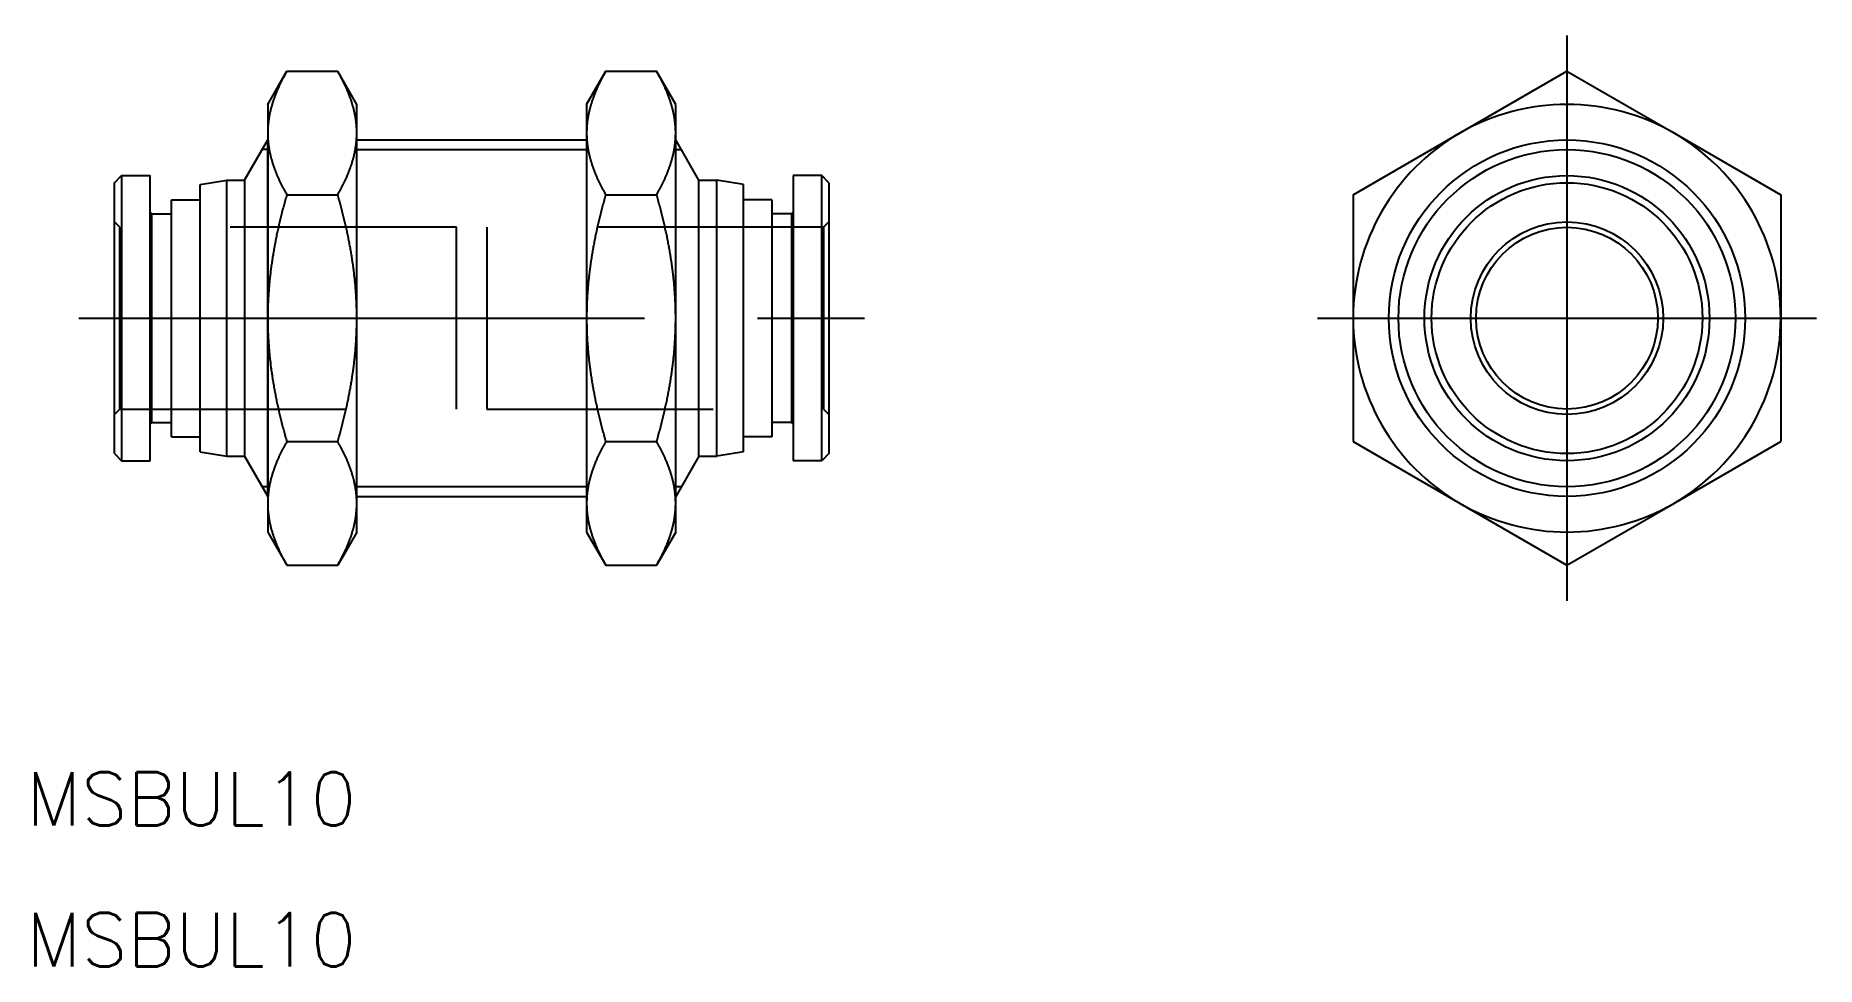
# Model space of a CAD drawing. Extents: x -4.4 to 95.5, y -36.4 to 15.9.
import ezdxf

# ---------------------------------------------------------------- set-up
doc = ezdxf.new("R2010")
doc.units = 0
doc.linetypes.add('CENTER', pattern=[50.8, 31.75, -6.35, 6.35, -6.35])
doc.linetypes.add('DASHED', pattern=[19.05, 12.7, -6.35])
doc.layers.get('0').update_dxf_attribs({"linetype": 'CONTINUOUS'})
doc.layers.add('CENTER', color=1, linetype='CENTER')
doc.styles.get("Standard").update_dxf_attribs({"font": 'txt.shx', "height": 3, "bigfont": 'bigfont.shx'})

msp = doc.modelspace()

# ---------------------------------------------------------------- texts
at = {"color": 7, "linetype": 'CONTINUOUS'}
for p in [(-4.943, -28.478), (-4.943, -36.376)]:
    msp.add_text('MSBUL10', height=3, dxfattribs=at).set_placement(p)

# ---------------------------------------------------------------- linework, layer by layer
at = {"color": 7, "linetype": 'CONTINUOUS'}
for p, q in [((8.6, 12), (9.672, 13.856)), ((9.672, 13.856), (12.528, 13.856)), ((13.6, 12), (12.528, 13.856)), ((26.5, 12), (27.572, 13.856)), ((27.572, 13.856), (30.428, 13.856)), ((31.5, 12), (30.428, 13.856)), ((75.529, 10.392), (81.529, 13.856)), ((75.529, 10.392), (81.529, 13.856)), ((81.529, 13.856), (87.529, 10.392)), ((81.529, 13.856), (87.529, 10.392)), ((8.6, 12), (8.6, 10.392)), ((13.6, 10.392), (13.6, 12)), ((26.5, 12), (26.5, 10.392)), ((31.5, 10.392), (31.5, 12)), ((7.3, 7.75), (8.599, 10)), ((8.599, -10), (8.599, 10)), ((8.599, 10), (8.6, 10)), ((8.6, 10.392), (8.6, 0)), ((13.6, 0), (13.6, 10.392)), ((13.6, 10), (26.5, 10)), ((26.5, 10.392), (26.5, 0)), ((31.5, 0), (31.5, 10.392)), ((31.5, 10), (31.501, 10)), ((31.501, -10), (31.501, 10)), ((32.8, 7.75), (31.501, 10)), ((69.529, 6.928), (75.529, 10.392)), ((69.529, 6.928), (75.529, 10.392)), ((87.529, 10.392), (93.529, 6.928)), ((87.529, 10.392), (93.529, 6.928)), ((0, 7.6), (0.4, 8)), ((0.4, 8), (0.4, -8)), ((0.4, 8), (2, 8)), ((2, -8), (2, 8)), ((38.1, 8), (38.1, -8)), ((39.7, 8), (38.1, 8)), ((39.7, -8), (39.7, 8)), ((40.1, 7.6), (39.7, 8)), ((0, -7.6), (0, 7.6)), ((4.8, 7.5), (6.3, 7.75)), ((4.8, -7.5), (4.8, 7.5)), ((6.3, -7.75), (6.3, 7.75)), ((6.3, 7.75), (7.3, 7.75)), ((7.3, 7.75), (7.3, -7.75)), ((32.8, -7.75), (32.8, 7.75)), ((32.8, 7.75), (33.8, 7.75)), ((33.8, -7.75), (33.8, 7.75)), ((35.3, 7.5), (33.8, 7.75)), ((35.3, -7.5), (35.3, 7.5)), ((40.1, 7.6), (40.1, -7.6)), ((3.2, -6.65), (3.2, 6.65)), ((3.2, 6.65), (4.8, 6.65)), ((9.672, 6.928), (12.528, 6.928)), ((27.572, 6.928), (30.428, 6.928)), ((36.9, 6.65), (35.3, 6.65)), ((36.9, 6.65), (36.9, -6.65)), ((69.529, 6.928), (69.529, 0)), ((69.529, 6.928), (69.529, 0)), ((93.529, 6.928), (93.529, 0)), ((93.529, 6.928), (93.529, 0)), ((2.1, 5.85), (2, 5.95)), ((2.1, -5.85), (2.1, 5.85)), ((2.1, 5.85), (3.2, 5.85)), ((38, 5.85), (36.9, 5.85)), ((38, 5.85), (38.1, 5.95)), ((38, 5.85), (38, -5.85)), ((8.6, 0), (8.6, -10.392)), ((13.6, -10.392), (13.6, 0)), ((26.5, 0), (26.5, -10.392)), ((31.5, -10.392), (31.5, 0)), ((69.529, 0), (69.529, -6.928)), ((69.529, 0), (69.529, -6.928)), ((93.529, 0), (93.529, -6.928)), ((93.529, 0), (93.529, -6.928)), ((2.1, -5.85), (2, -5.95)), ((2.1, -5.85), (3.2, -5.85)), ((38, -5.85), (36.9, -5.85)), ((38, -5.85), (38.1, -5.95)), ((3.2, -6.65), (4.8, -6.65)), ((9.672, -6.928), (12.528, -6.928)), ((27.572, -6.928), (30.428, -6.928)), ((36.9, -6.65), (35.3, -6.65)), ((69.529, -6.928), (75.529, -10.392)), ((69.529, -6.928), (75.529, -10.392)), ((87.529, -10.392), (93.529, -6.928)), ((87.529, -10.392), (93.529, -6.928)), ((0, -7.6), (0.4, -8)), ((4.8, -7.5), (6.3, -7.75)), ((6.3, -7.75), (7.3, -7.75)), ((7.3, -7.75), (8.599, -10)), ((32.8, -7.75), (31.501, -10)), ((32.8, -7.75), (33.8, -7.75)), ((35.3, -7.5), (33.8, -7.75)), ((40.1, -7.6), (39.7, -8)), ((0.4, -8), (2, -8)), ((39.7, -8), (38.1, -8)), ((8.599, -10), (8.6, -10)), ((8.6, -10.392), (8.6, -12)), ((13.6, -10), (26.5, -10)), ((13.6, -12), (13.6, -10.392)), ((26.5, -10.392), (26.5, -12)), ((31.5, -10), (31.501, -10)), ((31.5, -12), (31.5, -10.392)), ((75.529, -10.392), (81.529, -13.856)), ((75.529, -10.392), (81.529, -13.856)), ((81.529, -13.856), (87.529, -10.392)), ((81.529, -13.856), (87.529, -10.392)), ((8.6, -12), (9.672, -13.856)), ((13.6, -12), (12.528, -13.856)), ((26.5, -12), (27.572, -13.856)), ((31.5, -12), (30.428, -13.856)), ((9.672, -13.856), (12.528, -13.856)), ((27.572, -13.856), (30.428, -13.856))]:
    msp.add_line(p, q, dxfattribs=at)
at = {"color": 3, "linetype": 'CONTINUOUS'}
for p, q in [((8.6, 9.458), (8.286, 9.458)), ((13.6, 9.458), (26.5, 9.458)), ((31.5, 9.458), (31.814, 9.458)), ((8.6, -9.459), (8.286, -9.459)), ((26.5, -9.459), (13.6, -9.459)), ((31.814, -9.459), (31.5, -9.459))]:
    msp.add_line(p, q, dxfattribs=at)
at = {"color": 3, "linetype": 'DASHED'}
for p, q in [((0.3, 5.1), (0, 5.4)), ((19.2, 5.1), (0.3, 5.1)), ((0.3, -5.1), (0.3, 5.1)), ((19.2, -5.1), (19.2, 5.1)), ((39.8, 5.1), (20.9, 5.1)), ((20.9, 5.1), (20.9, -5.1)), ((40.1, 5.4), (39.8, 5.1)), ((39.8, 5.1), (39.8, -5.1)), ((0, -5.4), (0.3, -5.1)), ((0.3, -5.1), (19.2, -5.1)), ((20.9, -5.1), (39.8, -5.1)), ((39.8, -5.1), (40.1, -5.4))]:
    msp.add_line(p, q, dxfattribs=at)
at = {"color": 7}
for points in [[(9.672, 13.856, 0), (9.649, 13.817, 0), (9.627, 13.778, 0), (9.605, 13.739, 0), (9.583, 13.7, 0), (9.561, 13.661, 0), (9.54, 13.622, 0), (9.519, 13.583, 0), (9.498, 13.544, 0), (9.477, 13.506, 0), (9.457, 13.467, 0), (9.437, 13.429, 0), (9.417, 13.391, 0), (9.398, 13.353, 0), (9.378, 13.315, 0), (9.359, 13.277, 0), (9.34, 13.239, 0), (9.322, 13.201, 0), (9.303, 13.164, 0), (9.285, 13.126, 0), (9.267, 13.089, 0), (9.25, 13.051, 0), (9.232, 13.014, 0), (9.215, 12.977, 0), (9.199, 12.94, 0), (9.182, 12.902, 0), (9.165, 12.866, 0), (9.149, 12.829, 0), (9.133, 12.792, 0), (9.118, 12.755, 0), (9.102, 12.718, 0), (9.087, 12.681, 0), (9.072, 12.645, 0), (9.057, 12.608, 0), (9.043, 12.572, 0), (9.029, 12.536, 0), (9.015, 12.499, 0), (9.001, 12.463, 0), (8.987, 12.427, 0), (8.974, 12.39, 0), (8.961, 12.354, 0), (8.948, 12.318, 0), (8.935, 12.282, 0), (8.923, 12.246, 0), (8.911, 12.21, 0), (8.899, 12.174, 0), (8.887, 12.138, 0), (8.876, 12.102, 0), (8.865, 12.066, 0), (8.854, 12.031, 0), (8.843, 11.995, 0), (8.832, 11.959, 0), (8.822, 11.924, 0), (8.812, 11.888, 0), (8.802, 11.852, 0), (8.793, 11.817, 0), (8.783, 11.781, 0), (8.774, 11.746, 0), (8.765, 11.71, 0), (8.756, 11.675, 0), (8.748, 11.639, 0), (8.74, 11.604, 0), (8.732, 11.568, 0), (8.724, 11.533, 0), (8.716, 11.497, 0), (8.709, 11.462, 0), (8.702, 11.426, 0), (8.695, 11.391, 0), (8.689, 11.355, 0), (8.682, 11.32, 0), (8.676, 11.284, 0), (8.67, 11.249, 0), (8.665, 11.213, 0), (8.659, 11.178, 0), (8.654, 11.143, 0), (8.649, 11.107, 0), (8.644, 11.072, 0), (8.64, 11.036, 0), (8.636, 11.001, 0), (8.631, 10.965, 0), (8.628, 10.929, 0), (8.624, 10.894, 0), (8.621, 10.858, 0), (8.618, 10.823, 0), (8.615, 10.787, 0), (8.612, 10.751, 0), (8.61, 10.716, 0), (8.608, 10.68, 0), (8.606, 10.644, 0), (8.604, 10.608, 0), (8.603, 10.572, 0), (8.602, 10.536, 0), (8.601, 10.5, 0), (8.601, 10.464, 0), (8.6, 10.428, 0), (8.6, 10.392, 0)], [(13.6, 10.392, 0), (13.6, 10.428, 0), (13.6, 10.464, 0), (13.599, 10.5, 0), (13.598, 10.536, 0), (13.597, 10.572, 0), (13.595, 10.608, 0), (13.594, 10.644, 0), (13.592, 10.68, 0), (13.59, 10.716, 0), (13.588, 10.751, 0), (13.585, 10.787, 0), (13.582, 10.823, 0), (13.579, 10.858, 0), (13.576, 10.894, 0), (13.572, 10.929, 0), (13.569, 10.965, 0), (13.565, 11.001, 0), (13.56, 11.036, 0), (13.556, 11.072, 0), (13.551, 11.107, 0), (13.546, 11.143, 0), (13.541, 11.178, 0), (13.535, 11.213, 0), (13.53, 11.249, 0), (13.524, 11.284, 0), (13.518, 11.32, 0), (13.511, 11.355, 0), (13.505, 11.391, 0), (13.498, 11.426, 0), (13.491, 11.462, 0), (13.483, 11.497, 0), (13.476, 11.533, 0), (13.468, 11.568, 0), (13.46, 11.604, 0), (13.452, 11.639, 0), (13.444, 11.675, 0), (13.435, 11.71, 0), (13.426, 11.746, 0), (13.417, 11.781, 0), (13.407, 11.817, 0), (13.398, 11.852, 0), (13.388, 11.888, 0), (13.378, 11.924, 0), (13.368, 11.959, 0), (13.357, 11.995, 0), (13.346, 12.031, 0), (13.335, 12.066, 0), (13.324, 12.102, 0), (13.313, 12.138, 0), (13.301, 12.174, 0), (13.289, 12.21, 0), (13.277, 12.246, 0), (13.264, 12.282, 0), (13.252, 12.318, 0), (13.239, 12.354, 0), (13.226, 12.39, 0), (13.213, 12.427, 0), (13.199, 12.463, 0), (13.185, 12.499, 0), (13.171, 12.536, 0), (13.157, 12.572, 0), (13.143, 12.608, 0), (13.128, 12.645, 0), (13.113, 12.681, 0), (13.098, 12.718, 0), (13.082, 12.755, 0), (13.067, 12.792, 0), (13.051, 12.829, 0), (13.034, 12.866, 0), (13.018, 12.902, 0), (13.002, 12.94, 0), (12.985, 12.977, 0), (12.967, 13.014, 0), (12.95, 13.051, 0), (12.933, 13.089, 0), (12.915, 13.126, 0), (12.897, 13.164, 0), (12.878, 13.201, 0), (12.86, 13.239, 0), (12.841, 13.277, 0), (12.822, 13.315, 0), (12.803, 13.353, 0), (12.783, 13.391, 0), (12.763, 13.429, 0), (12.743, 13.467, 0), (12.723, 13.506, 0), (12.702, 13.544, 0), (12.681, 13.583, 0), (12.66, 13.622, 0), (12.639, 13.661, 0), (12.617, 13.7, 0), (12.595, 13.739, 0), (12.573, 13.778, 0), (12.551, 13.817, 0), (12.528, 13.856, 0)], [(27.572, 13.856, 0), (27.549, 13.817, 0), (27.527, 13.778, 0), (27.505, 13.739, 0), (27.483, 13.7, 0), (27.461, 13.661, 0), (27.44, 13.622, 0), (27.419, 13.583, 0), (27.398, 13.544, 0), (27.377, 13.506, 0), (27.357, 13.467, 0), (27.337, 13.429, 0), (27.317, 13.391, 0), (27.297, 13.353, 0), (27.278, 13.315, 0), (27.259, 13.277, 0), (27.24, 13.239, 0), (27.222, 13.201, 0), (27.203, 13.164, 0), (27.185, 13.126, 0), (27.167, 13.089, 0), (27.15, 13.051, 0), (27.133, 13.014, 0), (27.115, 12.977, 0), (27.099, 12.94, 0), (27.082, 12.902, 0), (27.066, 12.866, 0), (27.049, 12.829, 0), (27.033, 12.792, 0), (27.018, 12.755, 0), (27.002, 12.718, 0), (26.987, 12.681, 0), (26.972, 12.645, 0), (26.957, 12.608, 0), (26.943, 12.572, 0), (26.929, 12.536, 0), (26.915, 12.499, 0), (26.901, 12.463, 0), (26.887, 12.427, 0), (26.874, 12.39, 0), (26.861, 12.354, 0), (26.848, 12.318, 0), (26.835, 12.282, 0), (26.823, 12.246, 0), (26.811, 12.21, 0), (26.799, 12.174, 0), (26.787, 12.138, 0), (26.776, 12.102, 0), (26.765, 12.066, 0), (26.754, 12.031, 0), (26.743, 11.995, 0), (26.732, 11.959, 0), (26.722, 11.924, 0), (26.712, 11.888, 0), (26.702, 11.852, 0), (26.693, 11.817, 0), (26.683, 11.781, 0), (26.674, 11.746, 0), (26.665, 11.71, 0), (26.656, 11.675, 0), (26.648, 11.639, 0), (26.64, 11.604, 0), (26.632, 11.568, 0), (26.624, 11.533, 0), (26.616, 11.497, 0), (26.609, 11.462, 0), (26.602, 11.426, 0), (26.595, 11.391, 0), (26.589, 11.355, 0), (26.582, 11.32, 0), (26.576, 11.284, 0), (26.57, 11.249, 0), (26.565, 11.213, 0), (26.559, 11.178, 0), (26.554, 11.143, 0), (26.549, 11.107, 0), (26.544, 11.072, 0), (26.54, 11.036, 0), (26.535, 11.001, 0), (26.532, 10.965, 0), (26.528, 10.929, 0), (26.524, 10.894, 0), (26.521, 10.858, 0), (26.518, 10.823, 0), (26.515, 10.787, 0), (26.512, 10.751, 0), (26.51, 10.716, 0), (26.508, 10.68, 0), (26.506, 10.644, 0), (26.505, 10.608, 0), (26.503, 10.572, 0), (26.502, 10.536, 0), (26.501, 10.5, 0), (26.5, 10.464, 0), (26.5, 10.428, 0), (26.5, 10.392, 0)], [(31.5, 10.392, 0), (31.5, 10.428, 0), (31.5, 10.464, 0), (31.499, 10.5, 0), (31.498, 10.536, 0), (31.497, 10.572, 0), (31.495, 10.608, 0), (31.494, 10.644, 0), (31.492, 10.68, 0), (31.49, 10.716, 0), (31.488, 10.751, 0), (31.485, 10.787, 0), (31.482, 10.823, 0), (31.479, 10.858, 0), (31.476, 10.894, 0), (31.472, 10.929, 0), (31.468, 10.965, 0), (31.465, 11.001, 0), (31.46, 11.036, 0), (31.456, 11.072, 0), (31.451, 11.107, 0), (31.446, 11.143, 0), (31.441, 11.178, 0), (31.435, 11.213, 0), (31.43, 11.249, 0), (31.424, 11.284, 0), (31.418, 11.32, 0), (31.411, 11.355, 0), (31.405, 11.391, 0), (31.398, 11.426, 0), (31.391, 11.462, 0), (31.384, 11.497, 0), (31.376, 11.533, 0), (31.368, 11.568, 0), (31.36, 11.604, 0), (31.352, 11.639, 0), (31.344, 11.675, 0), (31.335, 11.71, 0), (31.326, 11.746, 0), (31.317, 11.781, 0), (31.307, 11.817, 0), (31.298, 11.852, 0), (31.288, 11.888, 0), (31.278, 11.924, 0), (31.268, 11.959, 0), (31.257, 11.995, 0), (31.246, 12.031, 0), (31.235, 12.066, 0), (31.224, 12.102, 0), (31.213, 12.138, 0), (31.201, 12.174, 0), (31.189, 12.21, 0), (31.177, 12.246, 0), (31.165, 12.282, 0), (31.152, 12.318, 0), (31.139, 12.354, 0), (31.126, 12.39, 0), (31.113, 12.427, 0), (31.099, 12.463, 0), (31.085, 12.499, 0), (31.071, 12.536, 0), (31.057, 12.572, 0), (31.043, 12.608, 0), (31.028, 12.645, 0), (31.013, 12.681, 0), (30.998, 12.718, 0), (30.982, 12.755, 0), (30.967, 12.792, 0), (30.951, 12.829, 0), (30.934, 12.866, 0), (30.918, 12.902, 0), (30.901, 12.94, 0), (30.885, 12.977, 0), (30.867, 13.014, 0), (30.85, 13.051, 0), (30.833, 13.089, 0), (30.815, 13.126, 0), (30.797, 13.164, 0), (30.778, 13.201, 0), (30.76, 13.239, 0), (30.741, 13.277, 0), (30.722, 13.315, 0), (30.703, 13.353, 0), (30.683, 13.391, 0), (30.663, 13.429, 0), (30.643, 13.467, 0), (30.623, 13.506, 0), (30.602, 13.544, 0), (30.581, 13.583, 0), (30.56, 13.622, 0), (30.539, 13.661, 0), (30.517, 13.7, 0), (30.495, 13.739, 0), (30.473, 13.778, 0), (30.451, 13.817, 0), (30.428, 13.856, 0)], [(8.6, 10.392, 0), (8.6, 10.356, 0), (8.601, 10.32, 0), (8.601, 10.284, 0), (8.602, 10.248, 0), (8.603, 10.212, 0), (8.604, 10.177, 0), (8.606, 10.141, 0), (8.608, 10.105, 0), (8.61, 10.069, 0), (8.612, 10.033, 0), (8.615, 9.998, 0), (8.618, 9.962, 0), (8.621, 9.926, 0), (8.624, 9.891, 0), (8.628, 9.855, 0), (8.631, 9.82, 0), (8.636, 9.784, 0), (8.64, 9.749, 0), (8.644, 9.713, 0), (8.649, 9.678, 0), (8.654, 9.642, 0), (8.659, 9.607, 0), (8.665, 9.571, 0), (8.67, 9.536, 0), (8.676, 9.5, 0), (8.682, 9.465, 0), (8.689, 9.429, 0), (8.695, 9.394, 0), (8.702, 9.358, 0), (8.709, 9.323, 0), (8.716, 9.288, 0), (8.724, 9.252, 0), (8.732, 9.217, 0), (8.74, 9.181, 0), (8.748, 9.146, 0), (8.756, 9.11, 0), (8.765, 9.075, 0), (8.774, 9.039, 0), (8.783, 9.003, 0), (8.793, 8.968, 0), (8.802, 8.932, 0), (8.812, 8.897, 0), (8.822, 8.861, 0), (8.832, 8.825, 0), (8.843, 8.79, 0), (8.854, 8.754, 0), (8.865, 8.718, 0), (8.876, 8.682, 0), (8.887, 8.646, 0), (8.899, 8.611, 0), (8.911, 8.575, 0), (8.923, 8.539, 0), (8.935, 8.503, 0), (8.948, 8.467, 0), (8.961, 8.43, 0), (8.974, 8.394, 0), (8.987, 8.358, 0), (9.001, 8.322, 0), (9.015, 8.286, 0), (9.029, 8.249, 0), (9.043, 8.213, 0), (9.057, 8.176, 0), (9.072, 8.14, 0), (9.087, 8.103, 0), (9.102, 8.066, 0), (9.118, 8.03, 0), (9.133, 7.993, 0), (9.149, 7.956, 0), (9.165, 7.919, 0), (9.182, 7.882, 0), (9.199, 7.845, 0), (9.215, 7.808, 0), (9.232, 7.771, 0), (9.25, 7.733, 0), (9.267, 7.696, 0), (9.285, 7.658, 0), (9.303, 7.621, 0), (9.322, 7.583, 0), (9.34, 7.546, 0), (9.359, 7.508, 0), (9.378, 7.47, 0), (9.398, 7.432, 0), (9.417, 7.394, 0), (9.437, 7.355, 0), (9.457, 7.317, 0), (9.477, 7.279, 0), (9.498, 7.24, 0), (9.519, 7.202, 0), (9.54, 7.163, 0), (9.561, 7.124, 0), (9.583, 7.085, 0), (9.605, 7.046, 0), (9.627, 7.007, 0), (9.649, 6.968, 0), (9.672, 6.928, 0)], [(12.528, 6.928, 0), (12.551, 6.968, 0), (12.573, 7.007, 0), (12.595, 7.046, 0), (12.617, 7.085, 0), (12.639, 7.124, 0), (12.66, 7.163, 0), (12.681, 7.202, 0), (12.702, 7.24, 0), (12.723, 7.279, 0), (12.743, 7.317, 0), (12.763, 7.355, 0), (12.783, 7.394, 0), (12.803, 7.432, 0), (12.822, 7.47, 0), (12.841, 7.508, 0), (12.86, 7.546, 0), (12.878, 7.583, 0), (12.897, 7.621, 0), (12.915, 7.658, 0), (12.933, 7.696, 0), (12.95, 7.733, 0), (12.967, 7.771, 0), (12.985, 7.808, 0), (13.002, 7.845, 0), (13.018, 7.882, 0), (13.034, 7.919, 0), (13.051, 7.956, 0), (13.067, 7.993, 0), (13.082, 8.03, 0), (13.098, 8.066, 0), (13.113, 8.103, 0), (13.128, 8.14, 0), (13.143, 8.176, 0), (13.157, 8.213, 0), (13.171, 8.249, 0), (13.185, 8.286, 0), (13.199, 8.322, 0), (13.213, 8.358, 0), (13.226, 8.394, 0), (13.239, 8.43, 0), (13.252, 8.467, 0), (13.264, 8.503, 0), (13.277, 8.539, 0), (13.289, 8.575, 0), (13.301, 8.611, 0), (13.313, 8.646, 0), (13.324, 8.682, 0), (13.335, 8.718, 0), (13.346, 8.754, 0), (13.357, 8.79, 0), (13.368, 8.825, 0), (13.378, 8.861, 0), (13.388, 8.897, 0), (13.398, 8.932, 0), (13.407, 8.968, 0), (13.417, 9.003, 0), (13.426, 9.039, 0), (13.435, 9.075, 0), (13.444, 9.11, 0), (13.452, 9.146, 0), (13.46, 9.181, 0), (13.468, 9.217, 0), (13.476, 9.252, 0), (13.483, 9.288, 0), (13.491, 9.323, 0), (13.498, 9.358, 0), (13.505, 9.394, 0), (13.511, 9.429, 0), (13.518, 9.465, 0), (13.524, 9.5, 0), (13.53, 9.536, 0), (13.535, 9.571, 0), (13.541, 9.607, 0), (13.546, 9.642, 0), (13.551, 9.678, 0), (13.556, 9.713, 0), (13.56, 9.749, 0), (13.565, 9.784, 0), (13.569, 9.82, 0), (13.572, 9.855, 0), (13.576, 9.891, 0), (13.579, 9.926, 0), (13.582, 9.962, 0), (13.585, 9.998, 0), (13.588, 10.033, 0), (13.59, 10.069, 0), (13.592, 10.105, 0), (13.594, 10.141, 0), (13.595, 10.177, 0), (13.597, 10.212, 0), (13.598, 10.248, 0), (13.599, 10.284, 0), (13.6, 10.32, 0), (13.6, 10.356, 0), (13.6, 10.392, 0)], [(26.5, 10.392, 0), (26.5, 10.356, 0), (26.5, 10.32, 0), (26.501, 10.284, 0), (26.502, 10.248, 0), (26.503, 10.212, 0), (26.505, 10.177, 0), (26.506, 10.141, 0), (26.508, 10.105, 0), (26.51, 10.069, 0), (26.512, 10.033, 0), (26.515, 9.998, 0), (26.518, 9.962, 0), (26.521, 9.926, 0), (26.524, 9.891, 0), (26.528, 9.855, 0), (26.532, 9.82, 0), (26.535, 9.784, 0), (26.54, 9.749, 0), (26.544, 9.713, 0), (26.549, 9.678, 0), (26.554, 9.642, 0), (26.559, 9.607, 0), (26.565, 9.571, 0), (26.57, 9.536, 0), (26.576, 9.5, 0), (26.582, 9.465, 0), (26.589, 9.429, 0), (26.595, 9.394, 0), (26.602, 9.358, 0), (26.609, 9.323, 0), (26.616, 9.288, 0), (26.624, 9.252, 0), (26.632, 9.217, 0), (26.64, 9.181, 0), (26.648, 9.146, 0), (26.656, 9.11, 0), (26.665, 9.075, 0), (26.674, 9.039, 0), (26.683, 9.003, 0), (26.693, 8.968, 0), (26.702, 8.932, 0), (26.712, 8.897, 0), (26.722, 8.861, 0), (26.732, 8.825, 0), (26.743, 8.79, 0), (26.754, 8.754, 0), (26.765, 8.718, 0), (26.776, 8.682, 0), (26.787, 8.646, 0), (26.799, 8.611, 0), (26.811, 8.575, 0), (26.823, 8.539, 0), (26.835, 8.503, 0), (26.848, 8.467, 0), (26.861, 8.43, 0), (26.874, 8.394, 0), (26.887, 8.358, 0), (26.901, 8.322, 0), (26.915, 8.286, 0), (26.929, 8.249, 0), (26.943, 8.213, 0), (26.957, 8.176, 0), (26.972, 8.14, 0), (26.987, 8.103, 0), (27.002, 8.066, 0), (27.018, 8.03, 0), (27.033, 7.993, 0), (27.049, 7.956, 0), (27.066, 7.919, 0), (27.082, 7.882, 0), (27.099, 7.845, 0), (27.115, 7.808, 0), (27.133, 7.771, 0), (27.15, 7.733, 0), (27.167, 7.696, 0), (27.185, 7.658, 0), (27.203, 7.621, 0), (27.222, 7.583, 0), (27.24, 7.546, 0), (27.259, 7.508, 0), (27.278, 7.47, 0), (27.297, 7.432, 0), (27.317, 7.394, 0), (27.337, 7.355, 0), (27.357, 7.317, 0), (27.377, 7.279, 0), (27.398, 7.24, 0), (27.419, 7.202, 0), (27.44, 7.163, 0), (27.461, 7.124, 0), (27.483, 7.085, 0), (27.505, 7.046, 0), (27.527, 7.007, 0), (27.549, 6.968, 0), (27.572, 6.928, 0)], [(30.428, 6.928, 0), (30.451, 6.968, 0), (30.473, 7.007, 0), (30.495, 7.046, 0), (30.517, 7.085, 0), (30.539, 7.124, 0), (30.56, 7.163, 0), (30.581, 7.202, 0), (30.602, 7.24, 0), (30.623, 7.279, 0), (30.643, 7.317, 0), (30.663, 7.355, 0), (30.683, 7.394, 0), (30.703, 7.432, 0), (30.722, 7.47, 0), (30.741, 7.508, 0), (30.76, 7.546, 0), (30.778, 7.583, 0), (30.797, 7.621, 0), (30.815, 7.658, 0), (30.833, 7.696, 0), (30.85, 7.733, 0), (30.867, 7.771, 0), (30.885, 7.808, 0), (30.901, 7.845, 0), (30.918, 7.882, 0), (30.934, 7.919, 0), (30.951, 7.956, 0), (30.967, 7.993, 0), (30.982, 8.03, 0), (30.998, 8.066, 0), (31.013, 8.103, 0), (31.028, 8.14, 0), (31.043, 8.176, 0), (31.057, 8.213, 0), (31.071, 8.249, 0), (31.085, 8.286, 0), (31.099, 8.322, 0), (31.113, 8.358, 0), (31.126, 8.394, 0), (31.139, 8.43, 0), (31.152, 8.467, 0), (31.165, 8.503, 0), (31.177, 8.539, 0), (31.189, 8.575, 0), (31.201, 8.611, 0), (31.213, 8.646, 0), (31.224, 8.682, 0), (31.235, 8.718, 0), (31.246, 8.754, 0), (31.257, 8.79, 0), (31.268, 8.825, 0), (31.278, 8.861, 0), (31.288, 8.897, 0), (31.298, 8.932, 0), (31.307, 8.968, 0), (31.317, 9.003, 0), (31.326, 9.039, 0), (31.335, 9.075, 0), (31.344, 9.11, 0), (31.352, 9.146, 0), (31.36, 9.181, 0), (31.368, 9.217, 0), (31.376, 9.252, 0), (31.384, 9.288, 0), (31.391, 9.323, 0), (31.398, 9.358, 0), (31.405, 9.394, 0), (31.411, 9.429, 0), (31.418, 9.465, 0), (31.424, 9.5, 0), (31.43, 9.536, 0), (31.435, 9.571, 0), (31.441, 9.607, 0), (31.446, 9.642, 0), (31.451, 9.678, 0), (31.456, 9.713, 0), (31.46, 9.749, 0), (31.465, 9.784, 0), (31.468, 9.82, 0), (31.472, 9.855, 0), (31.476, 9.891, 0), (31.479, 9.926, 0), (31.482, 9.962, 0), (31.485, 9.998, 0), (31.488, 10.033, 0), (31.49, 10.069, 0), (31.492, 10.105, 0), (31.494, 10.141, 0), (31.495, 10.177, 0), (31.497, 10.212, 0), (31.498, 10.248, 0), (31.499, 10.284, 0), (31.5, 10.32, 0), (31.5, 10.356, 0), (31.5, 10.392, 0)], [(9.672, 6.928, 0), (9.649, 6.849, 0), (9.627, 6.771, 0), (9.605, 6.692, 0), (9.583, 6.614, 0), (9.561, 6.537, 0), (9.54, 6.459, 0), (9.519, 6.381, 0), (9.498, 6.304, 0), (9.477, 6.227, 0), (9.457, 6.15, 0), (9.437, 6.074, 0), (9.417, 5.997, 0), (9.398, 5.921, 0), (9.378, 5.845, 0), (9.359, 5.769, 0), (9.34, 5.694, 0), (9.322, 5.618, 0), (9.303, 5.543, 0), (9.285, 5.468, 0), (9.267, 5.393, 0), (9.25, 5.318, 0), (9.232, 5.243, 0), (9.215, 5.169, 0), (9.199, 5.095, 0), (9.182, 5.02, 0), (9.165, 4.946, 0), (9.149, 4.872, 0), (9.133, 4.799, 0), (9.118, 4.725, 0), (9.102, 4.652, 0), (9.087, 4.578, 0), (9.072, 4.505, 0), (9.057, 4.432, 0), (9.043, 4.359, 0), (9.029, 4.286, 0), (9.015, 4.214, 0), (9.001, 4.141, 0), (8.987, 4.068, 0), (8.974, 3.996, 0), (8.961, 3.924, 0), (8.948, 3.852, 0), (8.935, 3.779, 0), (8.923, 3.707, 0), (8.911, 3.635, 0), (8.899, 3.564, 0), (8.887, 3.492, 0), (8.876, 3.42, 0), (8.865, 3.348, 0), (8.854, 3.277, 0), (8.843, 3.205, 0), (8.832, 3.134, 0), (8.822, 3.063, 0), (8.812, 2.991, 0), (8.802, 2.92, 0), (8.793, 2.849, 0), (8.783, 2.778, 0), (8.774, 2.707, 0), (8.765, 2.635, 0), (8.756, 2.564, 0), (8.748, 2.493, 0), (8.74, 2.422, 0), (8.732, 2.351, 0), (8.724, 2.28, 0), (8.716, 2.21, 0), (8.709, 2.139, 0), (8.702, 2.068, 0), (8.695, 1.997, 0), (8.689, 1.926, 0), (8.682, 1.855, 0), (8.676, 1.784, 0), (8.67, 1.713, 0), (8.665, 1.642, 0), (8.659, 1.571, 0), (8.654, 1.5, 0), (8.649, 1.429, 0), (8.644, 1.358, 0), (8.64, 1.287, 0), (8.636, 1.216, 0), (8.631, 1.145, 0), (8.628, 1.074, 0), (8.624, 1.003, 0), (8.621, 0.932, 0), (8.618, 0.861, 0), (8.615, 0.789, 0), (8.612, 0.718, 0), (8.61, 0.646, 0), (8.608, 0.575, 0), (8.606, 0.503, 0), (8.604, 0.432, 0), (8.603, 0.36, 0), (8.602, 0.288, 0), (8.601, 0.216, 0), (8.601, 0.144, 0), (8.6, 0.072, 0), (8.6, 0, 0)], [(13.6, 0, 0), (13.6, 0.072, 0), (13.6, 0.144, 0), (13.599, 0.216, 0), (13.598, 0.288, 0), (13.597, 0.36, 0), (13.595, 0.432, 0), (13.594, 0.503, 0), (13.592, 0.575, 0), (13.59, 0.646, 0), (13.588, 0.718, 0), (13.585, 0.789, 0), (13.582, 0.861, 0), (13.579, 0.932, 0), (13.576, 1.003, 0), (13.572, 1.074, 0), (13.569, 1.145, 0), (13.565, 1.216, 0), (13.56, 1.287, 0), (13.556, 1.358, 0), (13.551, 1.429, 0), (13.546, 1.5, 0), (13.541, 1.571, 0), (13.535, 1.642, 0), (13.53, 1.713, 0), (13.524, 1.784, 0), (13.518, 1.855, 0), (13.511, 1.926, 0), (13.505, 1.997, 0), (13.498, 2.068, 0), (13.491, 2.139, 0), (13.483, 2.21, 0), (13.476, 2.28, 0), (13.468, 2.351, 0), (13.46, 2.422, 0), (13.452, 2.493, 0), (13.444, 2.564, 0), (13.435, 2.635, 0), (13.426, 2.707, 0), (13.417, 2.778, 0), (13.407, 2.849, 0), (13.398, 2.92, 0), (13.388, 2.991, 0), (13.378, 3.063, 0), (13.368, 3.134, 0), (13.357, 3.205, 0), (13.346, 3.277, 0), (13.335, 3.348, 0), (13.324, 3.42, 0), (13.313, 3.492, 0), (13.301, 3.564, 0), (13.289, 3.635, 0), (13.277, 3.707, 0), (13.264, 3.779, 0), (13.252, 3.852, 0), (13.239, 3.924, 0), (13.226, 3.996, 0), (13.213, 4.068, 0), (13.199, 4.141, 0), (13.185, 4.214, 0), (13.171, 4.286, 0), (13.157, 4.359, 0), (13.143, 4.432, 0), (13.128, 4.505, 0), (13.113, 4.578, 0), (13.098, 4.652, 0), (13.082, 4.725, 0), (13.067, 4.799, 0), (13.051, 4.872, 0), (13.034, 4.946, 0), (13.018, 5.02, 0), (13.002, 5.095, 0), (12.985, 5.169, 0), (12.967, 5.243, 0), (12.95, 5.318, 0), (12.933, 5.393, 0), (12.915, 5.468, 0), (12.897, 5.543, 0), (12.878, 5.618, 0), (12.86, 5.694, 0), (12.841, 5.769, 0), (12.822, 5.845, 0), (12.803, 5.921, 0), (12.783, 5.997, 0), (12.763, 6.074, 0), (12.743, 6.15, 0), (12.723, 6.227, 0), (12.702, 6.304, 0), (12.681, 6.381, 0), (12.66, 6.459, 0), (12.639, 6.537, 0), (12.617, 6.614, 0), (12.595, 6.692, 0), (12.573, 6.771, 0), (12.551, 6.849, 0), (12.528, 6.928, 0)], [(27.572, 6.928, 0), (27.549, 6.849, 0), (27.527, 6.771, 0), (27.505, 6.692, 0), (27.483, 6.614, 0), (27.461, 6.537, 0), (27.44, 6.459, 0), (27.419, 6.381, 0), (27.398, 6.304, 0), (27.377, 6.227, 0), (27.357, 6.15, 0), (27.337, 6.074, 0), (27.317, 5.997, 0), (27.297, 5.921, 0), (27.278, 5.845, 0), (27.259, 5.769, 0), (27.24, 5.694, 0), (27.222, 5.618, 0), (27.203, 5.543, 0), (27.185, 5.468, 0), (27.167, 5.393, 0), (27.15, 5.318, 0), (27.133, 5.243, 0), (27.115, 5.169, 0), (27.099, 5.095, 0), (27.082, 5.02, 0), (27.066, 4.946, 0), (27.049, 4.872, 0), (27.033, 4.799, 0), (27.018, 4.725, 0), (27.002, 4.652, 0), (26.987, 4.578, 0), (26.972, 4.505, 0), (26.957, 4.432, 0), (26.943, 4.359, 0), (26.929, 4.286, 0), (26.915, 4.214, 0), (26.901, 4.141, 0), (26.887, 4.068, 0), (26.874, 3.996, 0), (26.861, 3.924, 0), (26.848, 3.852, 0), (26.835, 3.779, 0), (26.823, 3.707, 0), (26.811, 3.635, 0), (26.799, 3.564, 0), (26.787, 3.492, 0), (26.776, 3.42, 0), (26.765, 3.348, 0), (26.754, 3.277, 0), (26.743, 3.205, 0), (26.732, 3.134, 0), (26.722, 3.063, 0), (26.712, 2.991, 0), (26.702, 2.92, 0), (26.693, 2.849, 0), (26.683, 2.778, 0), (26.674, 2.707, 0), (26.665, 2.635, 0), (26.656, 2.564, 0), (26.648, 2.493, 0), (26.64, 2.422, 0), (26.632, 2.351, 0), (26.624, 2.28, 0), (26.616, 2.21, 0), (26.609, 2.139, 0), (26.602, 2.068, 0), (26.595, 1.997, 0), (26.589, 1.926, 0), (26.582, 1.855, 0), (26.576, 1.784, 0), (26.57, 1.713, 0), (26.565, 1.642, 0), (26.559, 1.571, 0), (26.554, 1.5, 0), (26.549, 1.429, 0), (26.544, 1.358, 0), (26.54, 1.287, 0), (26.535, 1.216, 0), (26.532, 1.145, 0), (26.528, 1.074, 0), (26.524, 1.003, 0), (26.521, 0.932, 0), (26.518, 0.861, 0), (26.515, 0.789, 0), (26.512, 0.718, 0), (26.51, 0.646, 0), (26.508, 0.575, 0), (26.506, 0.503, 0), (26.505, 0.432, 0), (26.503, 0.36, 0), (26.502, 0.288, 0), (26.501, 0.216, 0), (26.5, 0.144, 0), (26.5, 0.072, 0), (26.5, 0, 0)], [(31.5, 0, 0), (31.5, 0.072, 0), (31.5, 0.144, 0), (31.499, 0.216, 0), (31.498, 0.288, 0), (31.497, 0.36, 0), (31.495, 0.432, 0), (31.494, 0.503, 0), (31.492, 0.575, 0), (31.49, 0.646, 0), (31.488, 0.718, 0), (31.485, 0.789, 0), (31.482, 0.861, 0), (31.479, 0.932, 0), (31.476, 1.003, 0), (31.472, 1.074, 0), (31.468, 1.145, 0), (31.465, 1.216, 0), (31.46, 1.287, 0), (31.456, 1.358, 0), (31.451, 1.429, 0), (31.446, 1.5, 0), (31.441, 1.571, 0), (31.435, 1.642, 0), (31.43, 1.713, 0), (31.424, 1.784, 0), (31.418, 1.855, 0), (31.411, 1.926, 0), (31.405, 1.997, 0), (31.398, 2.068, 0), (31.391, 2.139, 0), (31.384, 2.21, 0), (31.376, 2.28, 0), (31.368, 2.351, 0), (31.36, 2.422, 0), (31.352, 2.493, 0), (31.344, 2.564, 0), (31.335, 2.635, 0), (31.326, 2.707, 0), (31.317, 2.778, 0), (31.307, 2.849, 0), (31.298, 2.92, 0), (31.288, 2.991, 0), (31.278, 3.063, 0), (31.268, 3.134, 0), (31.257, 3.205, 0), (31.246, 3.277, 0), (31.235, 3.348, 0), (31.224, 3.42, 0), (31.213, 3.492, 0), (31.201, 3.564, 0), (31.189, 3.635, 0), (31.177, 3.707, 0), (31.165, 3.779, 0), (31.152, 3.852, 0), (31.139, 3.924, 0), (31.126, 3.996, 0), (31.113, 4.068, 0), (31.099, 4.141, 0), (31.085, 4.214, 0), (31.071, 4.286, 0), (31.057, 4.359, 0), (31.043, 4.432, 0), (31.028, 4.505, 0), (31.013, 4.578, 0), (30.998, 4.652, 0), (30.982, 4.725, 0), (30.967, 4.799, 0), (30.951, 4.872, 0), (30.934, 4.946, 0), (30.918, 5.02, 0), (30.901, 5.095, 0), (30.885, 5.169, 0), (30.867, 5.243, 0), (30.85, 5.318, 0), (30.833, 5.393, 0), (30.815, 5.468, 0), (30.797, 5.543, 0), (30.778, 5.618, 0), (30.76, 5.694, 0), (30.741, 5.769, 0), (30.722, 5.845, 0), (30.703, 5.921, 0), (30.683, 5.997, 0), (30.663, 6.074, 0), (30.643, 6.15, 0), (30.623, 6.227, 0), (30.602, 6.304, 0), (30.581, 6.381, 0), (30.56, 6.459, 0), (30.539, 6.537, 0), (30.517, 6.614, 0), (30.495, 6.692, 0), (30.473, 6.771, 0), (30.451, 6.849, 0), (30.428, 6.928, 0)], [(8.6, 0, 0), (8.6, -0.072, 0), (8.601, -0.144, 0), (8.601, -0.216, 0), (8.602, -0.288, 0), (8.603, -0.36, 0), (8.604, -0.432, 0), (8.606, -0.503, 0), (8.608, -0.575, 0), (8.61, -0.646, 0), (8.612, -0.718, 0), (8.615, -0.789, 0), (8.618, -0.861, 0), (8.621, -0.932, 0), (8.624, -1.003, 0), (8.628, -1.074, 0), (8.631, -1.145, 0), (8.636, -1.216, 0), (8.64, -1.287, 0), (8.644, -1.358, 0), (8.649, -1.429, 0), (8.654, -1.5, 0), (8.659, -1.571, 0), (8.665, -1.642, 0), (8.67, -1.713, 0), (8.676, -1.784, 0), (8.682, -1.855, 0), (8.689, -1.926, 0), (8.695, -1.997, 0), (8.702, -2.068, 0), (8.709, -2.139, 0), (8.716, -2.21, 0), (8.724, -2.28, 0), (8.732, -2.351, 0), (8.74, -2.422, 0), (8.748, -2.493, 0), (8.756, -2.564, 0), (8.765, -2.635, 0), (8.774, -2.707, 0), (8.783, -2.778, 0), (8.793, -2.849, 0), (8.802, -2.92, 0), (8.812, -2.991, 0), (8.822, -3.063, 0), (8.832, -3.134, 0), (8.843, -3.205, 0), (8.854, -3.277, 0), (8.865, -3.348, 0), (8.876, -3.42, 0), (8.887, -3.492, 0), (8.899, -3.564, 0), (8.911, -3.635, 0), (8.923, -3.707, 0), (8.935, -3.779, 0), (8.948, -3.852, 0), (8.961, -3.924, 0), (8.974, -3.996, 0), (8.987, -4.068, 0), (9.001, -4.141, 0), (9.015, -4.214, 0), (9.029, -4.286, 0), (9.043, -4.359, 0), (9.057, -4.432, 0), (9.072, -4.505, 0), (9.087, -4.578, 0), (9.102, -4.652, 0), (9.118, -4.725, 0), (9.133, -4.799, 0), (9.149, -4.872, 0), (9.165, -4.946, 0), (9.182, -5.02, 0), (9.199, -5.095, 0), (9.215, -5.169, 0), (9.232, -5.243, 0), (9.25, -5.318, 0), (9.267, -5.393, 0), (9.285, -5.468, 0), (9.303, -5.543, 0), (9.322, -5.618, 0), (9.34, -5.694, 0), (9.359, -5.769, 0), (9.378, -5.845, 0), (9.398, -5.921, 0), (9.417, -5.997, 0), (9.437, -6.074, 0), (9.457, -6.15, 0), (9.477, -6.227, 0), (9.498, -6.304, 0), (9.519, -6.381, 0), (9.54, -6.459, 0), (9.561, -6.537, 0), (9.583, -6.614, 0), (9.605, -6.692, 0), (9.627, -6.771, 0), (9.649, -6.849, 0), (9.672, -6.928, 0)], [(26.5, 0, 0), (26.5, -0.072, 0), (26.5, -0.144, 0), (26.501, -0.216, 0), (26.502, -0.288, 0), (26.503, -0.36, 0), (26.505, -0.432, 0), (26.506, -0.503, 0), (26.508, -0.575, 0), (26.51, -0.646, 0), (26.512, -0.718, 0), (26.515, -0.789, 0), (26.518, -0.861, 0), (26.521, -0.932, 0), (26.524, -1.003, 0), (26.528, -1.074, 0), (26.532, -1.145, 0), (26.535, -1.216, 0), (26.54, -1.287, 0), (26.544, -1.358, 0), (26.549, -1.429, 0), (26.554, -1.5, 0), (26.559, -1.571, 0), (26.565, -1.642, 0), (26.57, -1.713, 0), (26.576, -1.784, 0), (26.582, -1.855, 0), (26.589, -1.926, 0), (26.595, -1.997, 0), (26.602, -2.068, 0), (26.609, -2.139, 0), (26.616, -2.21, 0), (26.624, -2.28, 0), (26.632, -2.351, 0), (26.64, -2.422, 0), (26.648, -2.493, 0), (26.656, -2.564, 0), (26.665, -2.635, 0), (26.674, -2.707, 0), (26.683, -2.778, 0), (26.693, -2.849, 0), (26.702, -2.92, 0), (26.712, -2.991, 0), (26.722, -3.063, 0), (26.732, -3.134, 0), (26.743, -3.205, 0), (26.754, -3.277, 0), (26.765, -3.348, 0), (26.776, -3.42, 0), (26.787, -3.492, 0), (26.799, -3.564, 0), (26.811, -3.635, 0), (26.823, -3.707, 0), (26.835, -3.779, 0), (26.848, -3.852, 0), (26.861, -3.924, 0), (26.874, -3.996, 0), (26.887, -4.068, 0), (26.901, -4.141, 0), (26.915, -4.214, 0), (26.929, -4.286, 0), (26.943, -4.359, 0), (26.957, -4.432, 0), (26.972, -4.505, 0), (26.987, -4.578, 0), (27.002, -4.652, 0), (27.018, -4.725, 0), (27.033, -4.799, 0), (27.049, -4.872, 0), (27.066, -4.946, 0), (27.082, -5.02, 0), (27.099, -5.095, 0), (27.115, -5.169, 0), (27.133, -5.243, 0), (27.15, -5.318, 0), (27.167, -5.393, 0), (27.185, -5.468, 0), (27.203, -5.543, 0), (27.222, -5.618, 0), (27.24, -5.694, 0), (27.259, -5.769, 0), (27.278, -5.845, 0), (27.297, -5.921, 0), (27.317, -5.997, 0), (27.337, -6.074, 0), (27.357, -6.15, 0), (27.377, -6.227, 0), (27.398, -6.304, 0), (27.419, -6.381, 0), (27.44, -6.459, 0), (27.461, -6.537, 0), (27.483, -6.614, 0), (27.505, -6.692, 0), (27.527, -6.771, 0), (27.549, -6.849, 0), (27.572, -6.928, 0)], [(12.528, -6.928, 0), (12.551, -6.849, 0), (12.573, -6.771, 0), (12.595, -6.692, 0), (12.617, -6.614, 0), (12.639, -6.537, 0), (12.66, -6.459, 0), (12.681, -6.381, 0), (12.702, -6.304, 0), (12.723, -6.227, 0), (12.743, -6.15, 0), (12.763, -6.074, 0), (12.783, -5.997, 0), (12.803, -5.921, 0), (12.822, -5.845, 0), (12.841, -5.769, 0), (12.86, -5.694, 0), (12.878, -5.618, 0), (12.897, -5.543, 0), (12.915, -5.468, 0), (12.933, -5.393, 0), (12.95, -5.318, 0), (12.967, -5.243, 0), (12.985, -5.169, 0), (13.002, -5.095, 0), (13.018, -5.02, 0), (13.034, -4.946, 0), (13.051, -4.872, 0), (13.067, -4.799, 0), (13.082, -4.725, 0), (13.098, -4.652, 0), (13.113, -4.578, 0), (13.128, -4.505, 0), (13.143, -4.432, 0), (13.157, -4.359, 0), (13.171, -4.286, 0), (13.185, -4.214, 0), (13.199, -4.141, 0), (13.213, -4.068, 0), (13.226, -3.996, 0), (13.239, -3.924, 0), (13.252, -3.852, 0), (13.264, -3.779, 0), (13.277, -3.707, 0), (13.289, -3.635, 0), (13.301, -3.564, 0), (13.313, -3.492, 0), (13.324, -3.42, 0), (13.335, -3.348, 0), (13.346, -3.277, 0), (13.357, -3.205, 0), (13.368, -3.134, 0), (13.378, -3.063, 0), (13.388, -2.991, 0), (13.398, -2.92, 0), (13.407, -2.849, 0), (13.417, -2.778, 0), (13.426, -2.707, 0), (13.435, -2.635, 0), (13.444, -2.564, 0), (13.452, -2.493, 0), (13.46, -2.422, 0), (13.468, -2.351, 0), (13.476, -2.28, 0), (13.483, -2.21, 0), (13.491, -2.139, 0), (13.498, -2.068, 0), (13.505, -1.997, 0), (13.511, -1.926, 0), (13.518, -1.855, 0), (13.524, -1.784, 0), (13.53, -1.713, 0), (13.535, -1.642, 0), (13.541, -1.571, 0), (13.546, -1.5, 0), (13.551, -1.429, 0), (13.556, -1.358, 0), (13.56, -1.287, 0), (13.565, -1.216, 0), (13.569, -1.145, 0), (13.572, -1.074, 0), (13.576, -1.003, 0), (13.579, -0.932, 0), (13.582, -0.861, 0), (13.585, -0.789, 0), (13.588, -0.718, 0), (13.59, -0.646, 0), (13.592, -0.575, 0), (13.594, -0.503, 0), (13.595, -0.432, 0), (13.597, -0.36, 0), (13.598, -0.288, 0), (13.599, -0.216, 0), (13.6, -0.144, 0), (13.6, -0.072, 0), (13.6, 0, 0)], [(30.428, -6.928, 0), (30.451, -6.849, 0), (30.473, -6.771, 0), (30.495, -6.692, 0), (30.517, -6.614, 0), (30.539, -6.537, 0), (30.56, -6.459, 0), (30.581, -6.381, 0), (30.602, -6.304, 0), (30.623, -6.227, 0), (30.643, -6.15, 0), (30.663, -6.074, 0), (30.683, -5.997, 0), (30.703, -5.921, 0), (30.722, -5.845, 0), (30.741, -5.769, 0), (30.76, -5.694, 0), (30.778, -5.618, 0), (30.797, -5.543, 0), (30.815, -5.468, 0), (30.833, -5.393, 0), (30.85, -5.318, 0), (30.867, -5.243, 0), (30.885, -5.169, 0), (30.901, -5.095, 0), (30.918, -5.02, 0), (30.934, -4.946, 0), (30.951, -4.872, 0), (30.967, -4.799, 0), (30.982, -4.725, 0), (30.998, -4.652, 0), (31.013, -4.578, 0), (31.028, -4.505, 0), (31.043, -4.432, 0), (31.057, -4.359, 0), (31.071, -4.286, 0), (31.085, -4.214, 0), (31.099, -4.141, 0), (31.113, -4.068, 0), (31.126, -3.996, 0), (31.139, -3.924, 0), (31.152, -3.852, 0), (31.165, -3.779, 0), (31.177, -3.707, 0), (31.189, -3.635, 0), (31.201, -3.564, 0), (31.213, -3.492, 0), (31.224, -3.42, 0), (31.235, -3.348, 0), (31.246, -3.277, 0), (31.257, -3.205, 0), (31.268, -3.134, 0), (31.278, -3.063, 0), (31.288, -2.991, 0), (31.298, -2.92, 0), (31.307, -2.849, 0), (31.317, -2.778, 0), (31.326, -2.707, 0), (31.335, -2.635, 0), (31.344, -2.564, 0), (31.352, -2.493, 0), (31.36, -2.422, 0), (31.368, -2.351, 0), (31.376, -2.28, 0), (31.384, -2.21, 0), (31.391, -2.139, 0), (31.398, -2.068, 0), (31.405, -1.997, 0), (31.411, -1.926, 0), (31.418, -1.855, 0), (31.424, -1.784, 0), (31.43, -1.713, 0), (31.435, -1.642, 0), (31.441, -1.571, 0), (31.446, -1.5, 0), (31.451, -1.429, 0), (31.456, -1.358, 0), (31.46, -1.287, 0), (31.465, -1.216, 0), (31.468, -1.145, 0), (31.472, -1.074, 0), (31.476, -1.003, 0), (31.479, -0.932, 0), (31.482, -0.861, 0), (31.485, -0.789, 0), (31.488, -0.718, 0), (31.49, -0.646, 0), (31.492, -0.575, 0), (31.494, -0.503, 0), (31.495, -0.432, 0), (31.497, -0.36, 0), (31.498, -0.288, 0), (31.499, -0.216, 0), (31.5, -0.144, 0), (31.5, -0.072, 0), (31.5, 0, 0)], [(9.672, -6.928, 0), (9.649, -6.968, 0), (9.627, -7.007, 0), (9.605, -7.046, 0), (9.583, -7.085, 0), (9.561, -7.124, 0), (9.54, -7.163, 0), (9.519, -7.202, 0), (9.498, -7.24, 0), (9.477, -7.279, 0), (9.457, -7.317, 0), (9.437, -7.355, 0), (9.417, -7.394, 0), (9.398, -7.432, 0), (9.378, -7.47, 0), (9.359, -7.508, 0), (9.34, -7.546, 0), (9.322, -7.583, 0), (9.303, -7.621, 0), (9.285, -7.658, 0), (9.267, -7.696, 0), (9.25, -7.733, 0), (9.232, -7.771, 0), (9.215, -7.808, 0), (9.199, -7.845, 0), (9.182, -7.882, 0), (9.165, -7.919, 0), (9.149, -7.956, 0), (9.133, -7.993, 0), (9.118, -8.03, 0), (9.102, -8.066, 0), (9.087, -8.103, 0), (9.072, -8.14, 0), (9.057, -8.176, 0), (9.043, -8.213, 0), (9.029, -8.249, 0), (9.015, -8.286, 0), (9.001, -8.322, 0), (8.987, -8.358, 0), (8.974, -8.394, 0), (8.961, -8.43, 0), (8.948, -8.467, 0), (8.935, -8.503, 0), (8.923, -8.539, 0), (8.911, -8.575, 0), (8.899, -8.611, 0), (8.887, -8.646, 0), (8.876, -8.682, 0), (8.865, -8.718, 0), (8.854, -8.754, 0), (8.843, -8.79, 0), (8.832, -8.825, 0), (8.822, -8.861, 0), (8.812, -8.897, 0), (8.802, -8.932, 0), (8.793, -8.968, 0), (8.783, -9.003, 0), (8.774, -9.039, 0), (8.765, -9.075, 0), (8.756, -9.11, 0), (8.748, -9.146, 0), (8.74, -9.181, 0), (8.732, -9.217, 0), (8.724, -9.252, 0), (8.716, -9.288, 0), (8.709, -9.323, 0), (8.702, -9.358, 0), (8.695, -9.394, 0), (8.689, -9.429, 0), (8.682, -9.465, 0), (8.676, -9.5, 0), (8.67, -9.536, 0), (8.665, -9.571, 0), (8.659, -9.607, 0), (8.654, -9.642, 0), (8.649, -9.678, 0), (8.644, -9.713, 0), (8.64, -9.749, 0), (8.636, -9.784, 0), (8.631, -9.82, 0), (8.628, -9.855, 0), (8.624, -9.891, 0), (8.621, -9.926, 0), (8.618, -9.962, 0), (8.615, -9.998, 0), (8.612, -10.033, 0), (8.61, -10.069, 0), (8.608, -10.105, 0), (8.606, -10.141, 0), (8.604, -10.177, 0), (8.603, -10.212, 0), (8.602, -10.248, 0), (8.601, -10.284, 0), (8.601, -10.32, 0), (8.6, -10.356, 0), (8.6, -10.392, 0)], [(13.6, -10.392, 0), (13.6, -10.356, 0), (13.6, -10.32, 0), (13.599, -10.284, 0), (13.598, -10.248, 0), (13.597, -10.212, 0), (13.595, -10.177, 0), (13.594, -10.141, 0), (13.592, -10.105, 0), (13.59, -10.069, 0), (13.588, -10.033, 0), (13.585, -9.998, 0), (13.582, -9.962, 0), (13.579, -9.926, 0), (13.576, -9.891, 0), (13.572, -9.855, 0), (13.569, -9.82, 0), (13.565, -9.784, 0), (13.56, -9.749, 0), (13.556, -9.713, 0), (13.551, -9.678, 0), (13.546, -9.642, 0), (13.541, -9.607, 0), (13.535, -9.571, 0), (13.53, -9.536, 0), (13.524, -9.5, 0), (13.518, -9.465, 0), (13.511, -9.429, 0), (13.505, -9.394, 0), (13.498, -9.358, 0), (13.491, -9.323, 0), (13.483, -9.288, 0), (13.476, -9.252, 0), (13.468, -9.217, 0), (13.46, -9.181, 0), (13.452, -9.146, 0), (13.444, -9.11, 0), (13.435, -9.075, 0), (13.426, -9.039, 0), (13.417, -9.003, 0), (13.407, -8.968, 0), (13.398, -8.932, 0), (13.388, -8.897, 0), (13.378, -8.861, 0), (13.368, -8.825, 0), (13.357, -8.79, 0), (13.346, -8.754, 0), (13.335, -8.718, 0), (13.324, -8.682, 0), (13.313, -8.646, 0), (13.301, -8.611, 0), (13.289, -8.575, 0), (13.277, -8.539, 0), (13.264, -8.503, 0), (13.252, -8.467, 0), (13.239, -8.43, 0), (13.226, -8.394, 0), (13.213, -8.358, 0), (13.199, -8.322, 0), (13.185, -8.286, 0), (13.171, -8.249, 0), (13.157, -8.213, 0), (13.143, -8.176, 0), (13.128, -8.14, 0), (13.113, -8.103, 0), (13.098, -8.066, 0), (13.082, -8.03, 0), (13.067, -7.993, 0), (13.051, -7.956, 0), (13.034, -7.919, 0), (13.018, -7.882, 0), (13.002, -7.845, 0), (12.985, -7.808, 0), (12.967, -7.771, 0), (12.95, -7.733, 0), (12.933, -7.696, 0), (12.915, -7.658, 0), (12.897, -7.621, 0), (12.878, -7.583, 0), (12.86, -7.546, 0), (12.841, -7.508, 0), (12.822, -7.47, 0), (12.803, -7.432, 0), (12.783, -7.394, 0), (12.763, -7.355, 0), (12.743, -7.317, 0), (12.723, -7.279, 0), (12.702, -7.24, 0), (12.681, -7.202, 0), (12.66, -7.163, 0), (12.639, -7.124, 0), (12.617, -7.085, 0), (12.595, -7.046, 0), (12.573, -7.007, 0), (12.551, -6.968, 0), (12.528, -6.928, 0)], [(27.572, -6.928, 0), (27.549, -6.968, 0), (27.527, -7.007, 0), (27.505, -7.046, 0), (27.483, -7.085, 0), (27.461, -7.124, 0), (27.44, -7.163, 0), (27.419, -7.202, 0), (27.398, -7.24, 0), (27.377, -7.279, 0), (27.357, -7.317, 0), (27.337, -7.355, 0), (27.317, -7.394, 0), (27.297, -7.432, 0), (27.278, -7.47, 0), (27.259, -7.508, 0), (27.24, -7.546, 0), (27.222, -7.583, 0), (27.203, -7.621, 0), (27.185, -7.658, 0), (27.167, -7.696, 0), (27.15, -7.733, 0), (27.133, -7.771, 0), (27.115, -7.808, 0), (27.099, -7.845, 0), (27.082, -7.882, 0), (27.066, -7.919, 0), (27.049, -7.956, 0), (27.033, -7.993, 0), (27.018, -8.03, 0), (27.002, -8.066, 0), (26.987, -8.103, 0), (26.972, -8.14, 0), (26.957, -8.176, 0), (26.943, -8.213, 0), (26.929, -8.249, 0), (26.915, -8.286, 0), (26.901, -8.322, 0), (26.887, -8.358, 0), (26.874, -8.394, 0), (26.861, -8.43, 0), (26.848, -8.467, 0), (26.835, -8.503, 0), (26.823, -8.539, 0), (26.811, -8.575, 0), (26.799, -8.611, 0), (26.787, -8.646, 0), (26.776, -8.682, 0), (26.765, -8.718, 0), (26.754, -8.754, 0), (26.743, -8.79, 0), (26.732, -8.825, 0), (26.722, -8.861, 0), (26.712, -8.897, 0), (26.702, -8.932, 0), (26.693, -8.968, 0), (26.683, -9.003, 0), (26.674, -9.039, 0), (26.665, -9.075, 0), (26.656, -9.11, 0), (26.648, -9.146, 0), (26.64, -9.181, 0), (26.632, -9.217, 0), (26.624, -9.252, 0), (26.616, -9.288, 0), (26.609, -9.323, 0), (26.602, -9.358, 0), (26.595, -9.394, 0), (26.589, -9.429, 0), (26.582, -9.465, 0), (26.576, -9.5, 0), (26.57, -9.536, 0), (26.565, -9.571, 0), (26.559, -9.607, 0), (26.554, -9.642, 0), (26.549, -9.678, 0), (26.544, -9.713, 0), (26.54, -9.749, 0), (26.535, -9.784, 0), (26.532, -9.82, 0), (26.528, -9.855, 0), (26.524, -9.891, 0), (26.521, -9.926, 0), (26.518, -9.962, 0), (26.515, -9.998, 0), (26.512, -10.033, 0), (26.51, -10.069, 0), (26.508, -10.105, 0), (26.506, -10.141, 0), (26.505, -10.177, 0), (26.503, -10.212, 0), (26.502, -10.248, 0), (26.501, -10.284, 0), (26.5, -10.32, 0), (26.5, -10.356, 0), (26.5, -10.392, 0)], [(31.5, -10.392, 0), (31.5, -10.356, 0), (31.5, -10.32, 0), (31.499, -10.284, 0), (31.498, -10.248, 0), (31.497, -10.212, 0), (31.495, -10.177, 0), (31.494, -10.141, 0), (31.492, -10.105, 0), (31.49, -10.069, 0), (31.488, -10.033, 0), (31.485, -9.998, 0), (31.482, -9.962, 0), (31.479, -9.926, 0), (31.476, -9.891, 0), (31.472, -9.855, 0), (31.468, -9.82, 0), (31.465, -9.784, 0), (31.46, -9.749, 0), (31.456, -9.713, 0), (31.451, -9.678, 0), (31.446, -9.642, 0), (31.441, -9.607, 0), (31.435, -9.571, 0), (31.43, -9.536, 0), (31.424, -9.5, 0), (31.418, -9.465, 0), (31.411, -9.429, 0), (31.405, -9.394, 0), (31.398, -9.358, 0), (31.391, -9.323, 0), (31.384, -9.288, 0), (31.376, -9.252, 0), (31.368, -9.217, 0), (31.36, -9.181, 0), (31.352, -9.146, 0), (31.344, -9.11, 0), (31.335, -9.075, 0), (31.326, -9.039, 0), (31.317, -9.003, 0), (31.307, -8.968, 0), (31.298, -8.932, 0), (31.288, -8.897, 0), (31.278, -8.861, 0), (31.268, -8.825, 0), (31.257, -8.79, 0), (31.246, -8.754, 0), (31.235, -8.718, 0), (31.224, -8.682, 0), (31.213, -8.646, 0), (31.201, -8.611, 0), (31.189, -8.575, 0), (31.177, -8.539, 0), (31.165, -8.503, 0), (31.152, -8.467, 0), (31.139, -8.43, 0), (31.126, -8.394, 0), (31.113, -8.358, 0), (31.099, -8.322, 0), (31.085, -8.286, 0), (31.071, -8.249, 0), (31.057, -8.213, 0), (31.043, -8.176, 0), (31.028, -8.14, 0), (31.013, -8.103, 0), (30.998, -8.066, 0), (30.982, -8.03, 0), (30.967, -7.993, 0), (30.951, -7.956, 0), (30.934, -7.919, 0), (30.918, -7.882, 0), (30.901, -7.845, 0), (30.885, -7.808, 0), (30.867, -7.771, 0), (30.85, -7.733, 0), (30.833, -7.696, 0), (30.815, -7.658, 0), (30.797, -7.621, 0), (30.778, -7.583, 0), (30.76, -7.546, 0), (30.741, -7.508, 0), (30.722, -7.47, 0), (30.703, -7.432, 0), (30.683, -7.394, 0), (30.663, -7.355, 0), (30.643, -7.317, 0), (30.623, -7.279, 0), (30.602, -7.24, 0), (30.581, -7.202, 0), (30.56, -7.163, 0), (30.539, -7.124, 0), (30.517, -7.085, 0), (30.495, -7.046, 0), (30.473, -7.007, 0), (30.451, -6.968, 0), (30.428, -6.928, 0)], [(8.6, -10.392, 0), (8.6, -10.428, 0), (8.601, -10.464, 0), (8.601, -10.5, 0), (8.602, -10.536, 0), (8.603, -10.572, 0), (8.604, -10.608, 0), (8.606, -10.644, 0), (8.608, -10.68, 0), (8.61, -10.716, 0), (8.612, -10.751, 0), (8.615, -10.787, 0), (8.618, -10.823, 0), (8.621, -10.858, 0), (8.624, -10.894, 0), (8.628, -10.929, 0), (8.631, -10.965, 0), (8.636, -11.001, 0), (8.64, -11.036, 0), (8.644, -11.072, 0), (8.649, -11.107, 0), (8.654, -11.143, 0), (8.659, -11.178, 0), (8.665, -11.213, 0), (8.67, -11.249, 0), (8.676, -11.284, 0), (8.682, -11.32, 0), (8.689, -11.355, 0), (8.695, -11.391, 0), (8.702, -11.426, 0), (8.709, -11.462, 0), (8.716, -11.497, 0), (8.724, -11.533, 0), (8.732, -11.568, 0), (8.74, -11.604, 0), (8.748, -11.639, 0), (8.756, -11.675, 0), (8.765, -11.71, 0), (8.774, -11.746, 0), (8.783, -11.781, 0), (8.793, -11.817, 0), (8.802, -11.852, 0), (8.812, -11.888, 0), (8.822, -11.924, 0), (8.832, -11.959, 0), (8.843, -11.995, 0), (8.854, -12.031, 0), (8.865, -12.066, 0), (8.876, -12.102, 0), (8.887, -12.138, 0), (8.899, -12.174, 0), (8.911, -12.21, 0), (8.923, -12.246, 0), (8.935, -12.282, 0), (8.948, -12.318, 0), (8.961, -12.354, 0), (8.974, -12.39, 0), (8.987, -12.427, 0), (9.001, -12.463, 0), (9.015, -12.499, 0), (9.029, -12.536, 0), (9.043, -12.572, 0), (9.057, -12.608, 0), (9.072, -12.645, 0), (9.087, -12.681, 0), (9.102, -12.718, 0), (9.118, -12.755, 0), (9.133, -12.792, 0), (9.149, -12.829, 0), (9.165, -12.866, 0), (9.182, -12.902, 0), (9.199, -12.94, 0), (9.215, -12.977, 0), (9.232, -13.014, 0), (9.25, -13.051, 0), (9.267, -13.089, 0), (9.285, -13.126, 0), (9.303, -13.164, 0), (9.322, -13.201, 0), (9.34, -13.239, 0), (9.359, -13.277, 0), (9.378, -13.315, 0), (9.398, -13.353, 0), (9.417, -13.391, 0), (9.437, -13.429, 0), (9.457, -13.467, 0), (9.477, -13.506, 0), (9.498, -13.544, 0), (9.519, -13.583, 0), (9.54, -13.622, 0), (9.561, -13.661, 0), (9.583, -13.7, 0), (9.605, -13.739, 0), (9.627, -13.778, 0), (9.649, -13.817, 0), (9.672, -13.856, 0)], [(12.528, -13.856, 0), (12.551, -13.817, 0), (12.573, -13.778, 0), (12.595, -13.739, 0), (12.617, -13.7, 0), (12.639, -13.661, 0), (12.66, -13.622, 0), (12.681, -13.583, 0), (12.702, -13.544, 0), (12.723, -13.506, 0), (12.743, -13.467, 0), (12.763, -13.429, 0), (12.783, -13.391, 0), (12.803, -13.353, 0), (12.822, -13.315, 0), (12.841, -13.277, 0), (12.86, -13.239, 0), (12.878, -13.201, 0), (12.897, -13.164, 0), (12.915, -13.126, 0), (12.933, -13.089, 0), (12.95, -13.051, 0), (12.967, -13.014, 0), (12.985, -12.977, 0), (13.002, -12.94, 0), (13.018, -12.902, 0), (13.034, -12.866, 0), (13.051, -12.829, 0), (13.067, -12.792, 0), (13.082, -12.755, 0), (13.098, -12.718, 0), (13.113, -12.681, 0), (13.128, -12.645, 0), (13.143, -12.608, 0), (13.157, -12.572, 0), (13.171, -12.536, 0), (13.185, -12.499, 0), (13.199, -12.463, 0), (13.213, -12.427, 0), (13.226, -12.39, 0), (13.239, -12.354, 0), (13.252, -12.318, 0), (13.264, -12.282, 0), (13.277, -12.246, 0), (13.289, -12.21, 0), (13.301, -12.174, 0), (13.313, -12.138, 0), (13.324, -12.102, 0), (13.335, -12.066, 0), (13.346, -12.031, 0), (13.357, -11.995, 0), (13.368, -11.959, 0), (13.378, -11.924, 0), (13.388, -11.888, 0), (13.398, -11.852, 0), (13.407, -11.817, 0), (13.417, -11.781, 0), (13.426, -11.746, 0), (13.435, -11.71, 0), (13.444, -11.675, 0), (13.452, -11.639, 0), (13.46, -11.604, 0), (13.468, -11.568, 0), (13.476, -11.533, 0), (13.483, -11.497, 0), (13.491, -11.462, 0), (13.498, -11.426, 0), (13.505, -11.391, 0), (13.511, -11.355, 0), (13.518, -11.32, 0), (13.524, -11.284, 0), (13.53, -11.249, 0), (13.535, -11.213, 0), (13.541, -11.178, 0), (13.546, -11.143, 0), (13.551, -11.107, 0), (13.556, -11.072, 0), (13.56, -11.036, 0), (13.565, -11.001, 0), (13.569, -10.965, 0), (13.572, -10.929, 0), (13.576, -10.894, 0), (13.579, -10.858, 0), (13.582, -10.823, 0), (13.585, -10.787, 0), (13.588, -10.751, 0), (13.59, -10.716, 0), (13.592, -10.68, 0), (13.594, -10.644, 0), (13.595, -10.608, 0), (13.597, -10.572, 0), (13.598, -10.536, 0), (13.599, -10.5, 0), (13.6, -10.464, 0), (13.6, -10.428, 0), (13.6, -10.392, 0)], [(26.5, -10.392, 0), (26.5, -10.428, 0), (26.5, -10.464, 0), (26.501, -10.5, 0), (26.502, -10.536, 0), (26.503, -10.572, 0), (26.505, -10.608, 0), (26.506, -10.644, 0), (26.508, -10.68, 0), (26.51, -10.716, 0), (26.512, -10.751, 0), (26.515, -10.787, 0), (26.518, -10.823, 0), (26.521, -10.858, 0), (26.524, -10.894, 0), (26.528, -10.929, 0), (26.532, -10.965, 0), (26.535, -11.001, 0), (26.54, -11.036, 0), (26.544, -11.072, 0), (26.549, -11.107, 0), (26.554, -11.143, 0), (26.559, -11.178, 0), (26.565, -11.213, 0), (26.57, -11.249, 0), (26.576, -11.284, 0), (26.582, -11.32, 0), (26.589, -11.355, 0), (26.595, -11.391, 0), (26.602, -11.426, 0), (26.609, -11.462, 0), (26.616, -11.497, 0), (26.624, -11.533, 0), (26.632, -11.568, 0), (26.64, -11.604, 0), (26.648, -11.639, 0), (26.656, -11.675, 0), (26.665, -11.71, 0), (26.674, -11.746, 0), (26.683, -11.781, 0), (26.693, -11.817, 0), (26.702, -11.852, 0), (26.712, -11.888, 0), (26.722, -11.924, 0), (26.732, -11.959, 0), (26.743, -11.995, 0), (26.754, -12.031, 0), (26.765, -12.066, 0), (26.776, -12.102, 0), (26.787, -12.138, 0), (26.799, -12.174, 0), (26.811, -12.21, 0), (26.823, -12.246, 0), (26.835, -12.282, 0), (26.848, -12.318, 0), (26.861, -12.354, 0), (26.874, -12.39, 0), (26.887, -12.427, 0), (26.901, -12.463, 0), (26.915, -12.499, 0), (26.929, -12.536, 0), (26.943, -12.572, 0), (26.957, -12.608, 0), (26.972, -12.645, 0), (26.987, -12.681, 0), (27.002, -12.718, 0), (27.018, -12.755, 0), (27.033, -12.792, 0), (27.049, -12.829, 0), (27.066, -12.866, 0), (27.082, -12.902, 0), (27.099, -12.94, 0), (27.115, -12.977, 0), (27.133, -13.014, 0), (27.15, -13.051, 0), (27.167, -13.089, 0), (27.185, -13.126, 0), (27.203, -13.164, 0), (27.222, -13.201, 0), (27.24, -13.239, 0), (27.259, -13.277, 0), (27.278, -13.315, 0), (27.297, -13.353, 0), (27.317, -13.391, 0), (27.337, -13.429, 0), (27.357, -13.467, 0), (27.377, -13.506, 0), (27.398, -13.544, 0), (27.419, -13.583, 0), (27.44, -13.622, 0), (27.461, -13.661, 0), (27.483, -13.7, 0), (27.505, -13.739, 0), (27.527, -13.778, 0), (27.549, -13.817, 0), (27.572, -13.856, 0)], [(30.428, -13.856, 0), (30.451, -13.817, 0), (30.473, -13.778, 0), (30.495, -13.739, 0), (30.517, -13.7, 0), (30.539, -13.661, 0), (30.56, -13.622, 0), (30.581, -13.583, 0), (30.602, -13.544, 0), (30.623, -13.506, 0), (30.643, -13.467, 0), (30.663, -13.429, 0), (30.683, -13.391, 0), (30.703, -13.353, 0), (30.722, -13.315, 0), (30.741, -13.277, 0), (30.76, -13.239, 0), (30.778, -13.201, 0), (30.797, -13.164, 0), (30.815, -13.126, 0), (30.833, -13.089, 0), (30.85, -13.051, 0), (30.867, -13.014, 0), (30.885, -12.977, 0), (30.901, -12.94, 0), (30.918, -12.902, 0), (30.934, -12.866, 0), (30.951, -12.829, 0), (30.967, -12.792, 0), (30.982, -12.755, 0), (30.998, -12.718, 0), (31.013, -12.681, 0), (31.028, -12.645, 0), (31.043, -12.608, 0), (31.057, -12.572, 0), (31.071, -12.536, 0), (31.085, -12.499, 0), (31.099, -12.463, 0), (31.113, -12.427, 0), (31.126, -12.39, 0), (31.139, -12.354, 0), (31.152, -12.318, 0), (31.165, -12.282, 0), (31.177, -12.246, 0), (31.189, -12.21, 0), (31.201, -12.174, 0), (31.213, -12.138, 0), (31.224, -12.102, 0), (31.235, -12.066, 0), (31.246, -12.031, 0), (31.257, -11.995, 0), (31.268, -11.959, 0), (31.278, -11.924, 0), (31.288, -11.888, 0), (31.298, -11.852, 0), (31.307, -11.817, 0), (31.317, -11.781, 0), (31.326, -11.746, 0), (31.335, -11.71, 0), (31.344, -11.675, 0), (31.352, -11.639, 0), (31.36, -11.604, 0), (31.368, -11.568, 0), (31.376, -11.533, 0), (31.384, -11.497, 0), (31.391, -11.462, 0), (31.398, -11.426, 0), (31.405, -11.391, 0), (31.411, -11.355, 0), (31.418, -11.32, 0), (31.424, -11.284, 0), (31.43, -11.249, 0), (31.435, -11.213, 0), (31.441, -11.178, 0), (31.446, -11.143, 0), (31.451, -11.107, 0), (31.456, -11.072, 0), (31.46, -11.036, 0), (31.465, -11.001, 0), (31.468, -10.965, 0), (31.472, -10.929, 0), (31.476, -10.894, 0), (31.479, -10.858, 0), (31.482, -10.823, 0), (31.485, -10.787, 0), (31.488, -10.751, 0), (31.49, -10.716, 0), (31.492, -10.68, 0), (31.494, -10.644, 0), (31.495, -10.608, 0), (31.497, -10.572, 0), (31.498, -10.536, 0), (31.499, -10.5, 0), (31.5, -10.464, 0), (31.5, -10.428, 0), (31.5, -10.392, 0)]]:
    msp.add_polyline3d(points, dxfattribs=at)
at = {"color": 7, "linetype": 'CONTINUOUS'}
for radius in [10, 8, 7.6, 5.4, 5.1]:
    msp.add_circle((81.529, 0), radius, dxfattribs=at)
at = {"color": 3, "linetype": 'CONTINUOUS'}
msp.add_circle((81.529, 0), 9.459, dxfattribs=at)
at = {"color": 7, "linetype": 'CONTINUOUS'}
for start, end in [(60, 120), (120, 180), (0, 60), (180, 240), (300, 0), (240, 300)]:
    msp.add_arc((81.529, 0), 12, start, end, dxfattribs=at)
at = {"layer": 'CENTER', "color": 1, "linetype": 'CENTER'}
for p, q in [((81.529, 15.856), (81.529, -15.856)), ((-2, 0), (42.1, 0)), ((67.529, 0), (95.529, 0))]:
    msp.add_line(p, q, dxfattribs=at)

msp.set_redraw_order([(e.dxf.handle, doc.entitydb.next_handle()) for e in msp.query("TEXT MTEXT ATTDEF DIMENSION ARC_DIMENSION")])  # texts and dimensions are drawn at this point

doc.saveas('drawing.dxf')
